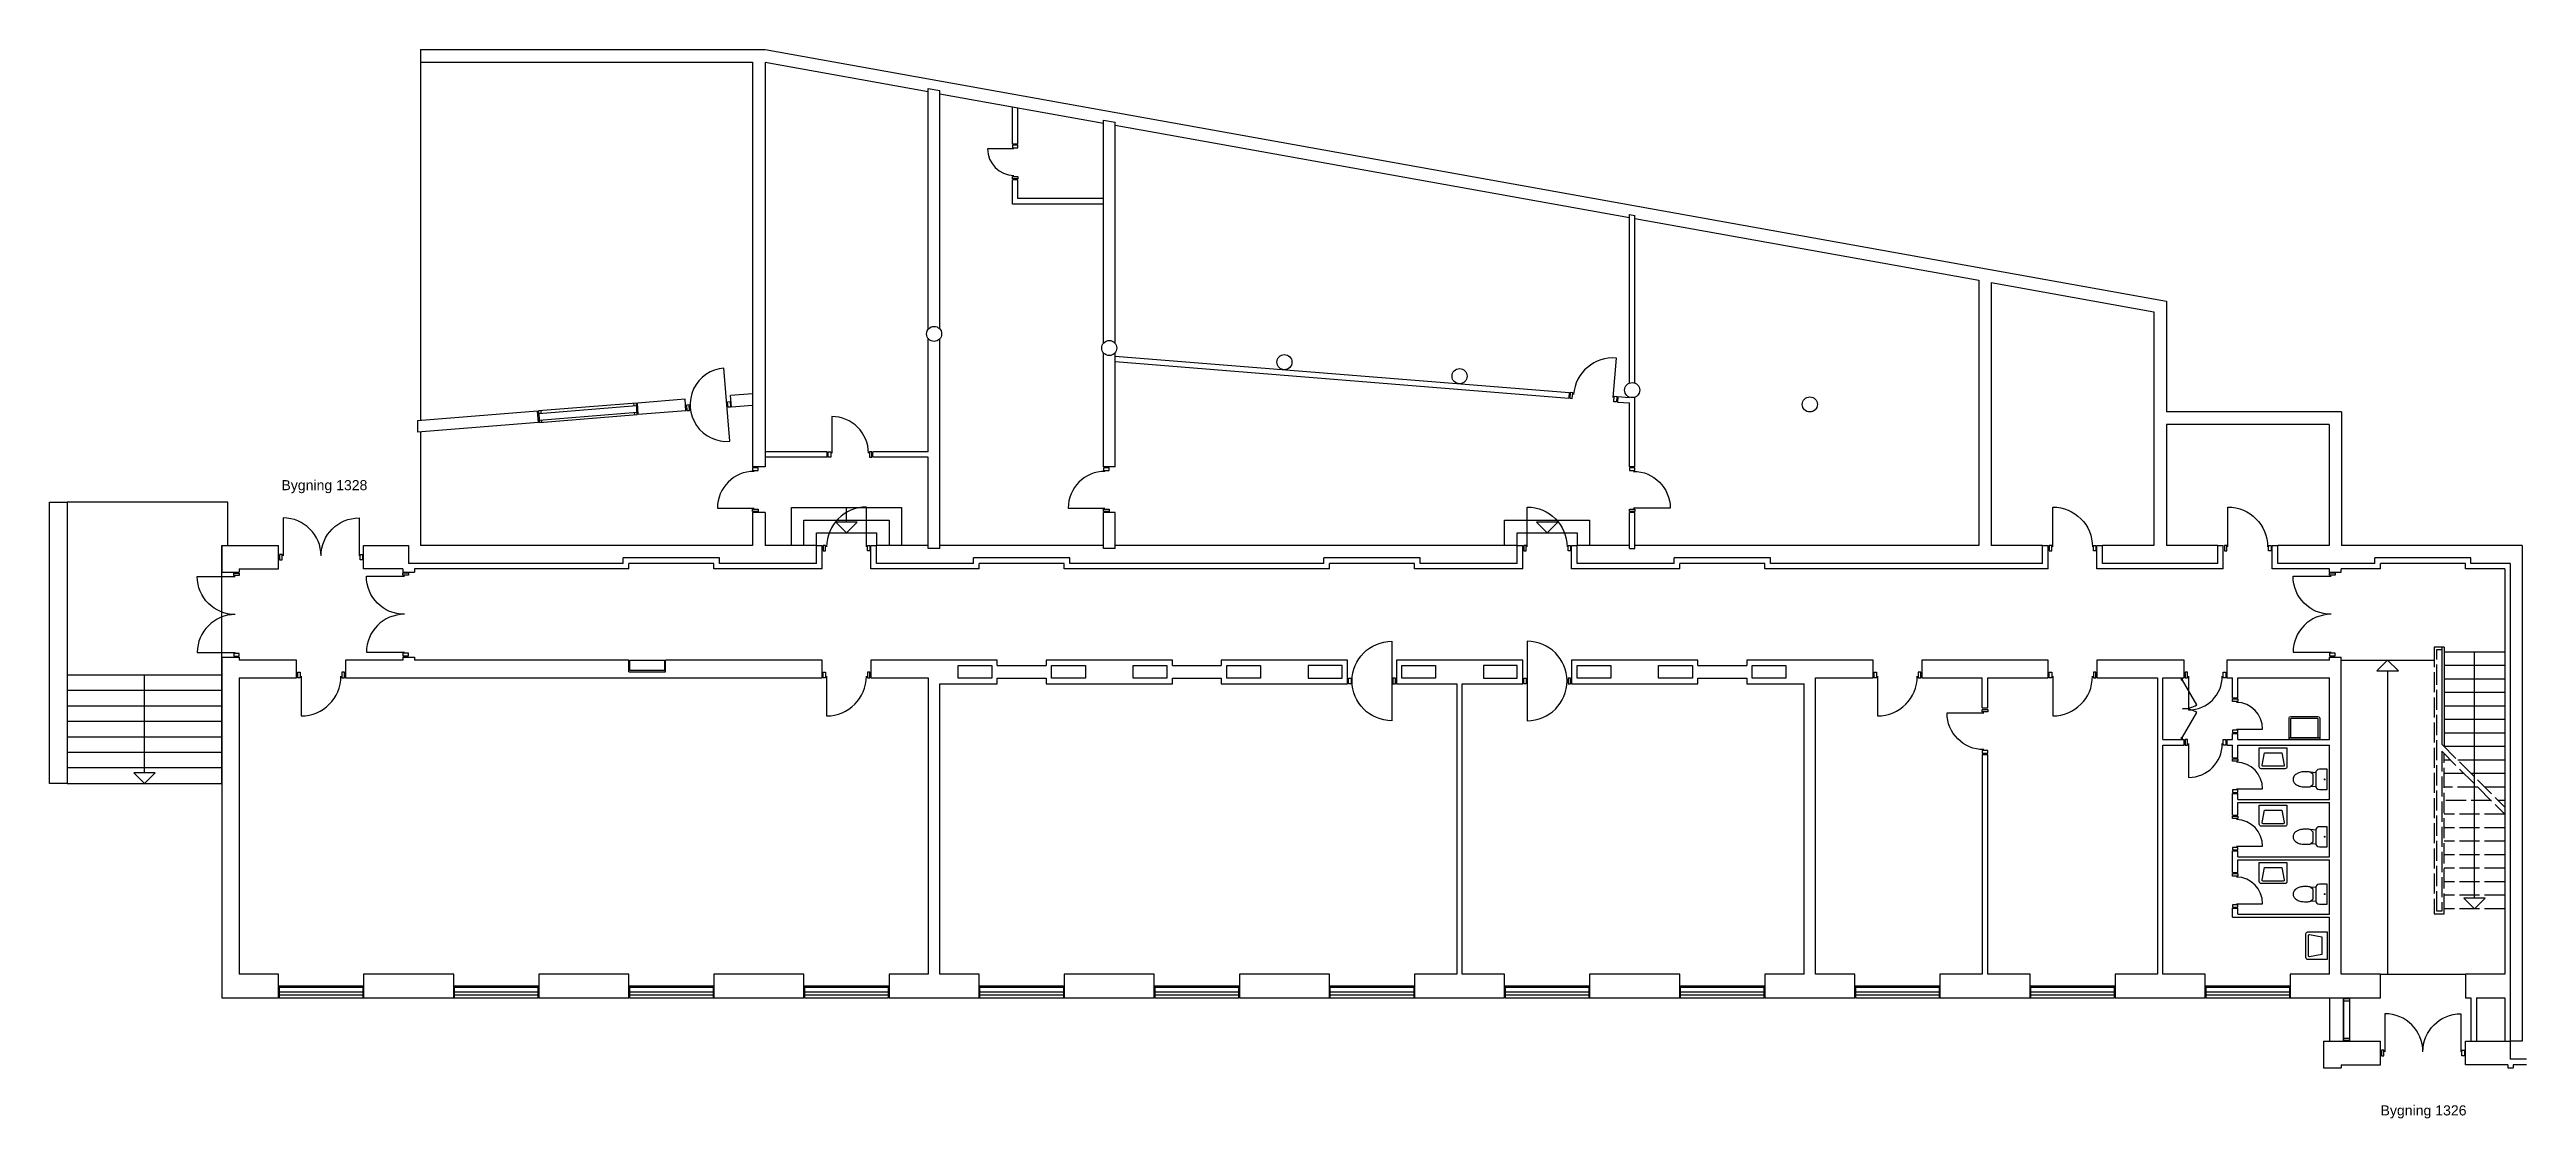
# Model space of a CAD drawing. Header units: millimetres. Extents: x -138959117 to -138909904, y 257864810 to 257886047.
import ezdxf

# ---------------------------------------------------------------- set-up
doc = ezdxf.new("R2010")
doc.units = ezdxf.units.MM
doc.header["$LTSCALE"] = 100
doc.linetypes.add('HIDDEN', pattern=[5, 4, -1])
for name, color, linetype in [('A10--T', 1, 'Continuous'), ('A12----', 1, 'Continuous'), ('A21----', 7, 'Continuous'), ('a22--l-', 1, 'Continuous'), ('A22--U-', 3, 'Continuous'), ('A24----', 1, 'Continuous'), ('A312---', 2, 'Continuous'), ('A314---', 1, 'Continuous'), ('A314-S-', 8, 'Continuous'), ('A321---', 1, 'Continuous'), ('A322---', 1, 'Continuous'), ('A59----', 2, 'Continuous'), ('A89--Y-', 12, 'Continuous')]:
    doc.layers.add(name, color=color, linetype=linetype)
doc.styles.add('ARIAL', font='arial.ttf')

msp = doc.modelspace()

# ---------------------------------------------------------------- texts
at = {"layer": 'A10--T', "char_height": 200, "attachment_point": 1, "style": 'ARIAL'}
for s, insert in [('\\pxt9;Bygning 1328', (-138954510.4892541, 257877492.0814317)), ('Bygning 1326', (-138912804.0026942, 257865070.7084951))]:
    msp.add_mtext_dynamic_manual_height_columns(s, width=2016.190558969975, gutter_width=12.5, heights=[0], dxfattribs=dict(at, insert=insert))

# ---------------------------------------------------------------- blocks, each defined once
blk = doc.blocks.new('V169')
for p, q in [((-10, 110), (-1680, 110)), ((-10, 50), (-1680, 50))]:
    blk.add_line(p, q)
blk.add_lwpolyline([(-9.999999999992724, 7.276e-12), (-10, 230), (-1680, 230), (-1680, -7.276e-12)], close=True)
blk = doc.blocks.new('D169D')
for points in [[(20, 110), (70, 110), (70, 0), (20, 0)], [(1670, 0), (1670, 110), (1620, 110), (1620, 0)]]:
    blk.add_lwpolyline(points, close=True)
for points in [[(844.9999999999982, 30, -0.4142135623730951), (89.99999999999454, -725.0000000000036), (89.99999999999454, 30)], [(844.9999999999964, 30, 0.4142135623730951), (1600, -725.0000000000036), (1600, 30)]]:
    blk.add_lwpolyline(points, format="xyb")
blk = doc.blocks.new('D97V')
for points in [[(20, 0), (20, 110), (70, 110), (70, 0)], [(950, 0), (950, 110), (900, 110), (900, 0)]]:
    blk.add_lwpolyline(points, close=True)
blk.add_lwpolyline([(90, 30), (90, -760, 0.4142135623730951), (880, 30, 0.4142135623730951)], format="xyb")
blk = doc.blocks.new('PIL')
for p, q in [((0, 0), (-212.1320343559637, -212.1320343559637)), ((0, 7.276e-12), (212.1320343559637, -212.1320343559564)), ((-212.1320343559637, -212.1320343559637), (212.1320343559746, -212.1320343559637))]:
    blk.add_line(p, q)
blk = doc.blocks.new('D85V')
for points in [[(70, 110.0424046834014), (20, 110.0424046834014), (20, 0.0424046834014007), (70, 0.0424046834014007)], [(830, 0.0424046834014007), (780, 0.0424046834014007), (780, 110.0424046834014), (830, 110.0424046834014)]]:
    blk.add_lwpolyline(points, close=True)
blk.add_lwpolyline([(90, 30.0424046834014), (90, -639.9575953165986, 0.4142135623730951), (760, 30.0424046834014)], format="xyb")
blk = doc.blocks.new('D71V')
for p, q in [((70, 110.0424046834014), (20, 110.0424046834014)), ((20, 110.0424046834014), (20, 0.0424046834014007)), ((20, 0.0424046834014007), (70, 0.0424046834014007)), ((70, 0.0424046834014007), (70, 110.0424046834014)), ((90, 28.39798818088457), (90, -491.6020118191154)), ((639.9999999999927, 0.0424046834014007), (639.9999999999927, 110.0424046834014)), ((639.9999999999927, 110.0424046834014), (689.9999999999927, 110.0424046834014)), ((689.9999999999927, 0.0424046834014007), (639.9999999999927, 0.0424046834014007)), ((689.9999999999927, 110.0424046834014), (689.9999999999927, 0.0424046834014007))]:
    blk.add_line(p, q)
blk.add_arc((91.4526085618927, 37.01359868510917), 528.617606347337, 269.8425545354011, 359.0661302777675)
blk = doc.blocks.new('TOI')
blk.add_lwpolyline([(-200, -200, 0.4142135623730951), (-125, -275), (125, -275, 0.4142135623730951), (200, -200), (200, -50), (-200, -50)], format="xyb", close=True)
blk.add_lwpolyline([(-132.2446960051893, -274.6492758400746), (-141.9837119652075, -375.0000000091859, 0.0557223020200318), (-149.9999999974971, -446.7073538793193), (-150, -500, 0.067325895239371), (-137.8636622487393, -589.7227315415512, 0.0797058162322264), (-106.0660171779746, -659.4284078790515, 0.1071248465941432), (-53.87955436162883, -710.0635837497539, 0.1401255773500056), (0, -725.4658166501031, 0.1401255773500056), (53.87955436162883, -710.0635837497539, 0.107124846594143), (106.0660171779746, -659.4284078790515, 0.0797058162323701), (137.8636622487684, -589.7227315414348, 0.0673258952392976), (150, -500), (150, -446.7073538793193, 0.0557223020191417), (141.9837119679651, -375.00000001031), (132.2446959978188, -274.6492758227178)], format="xyb")
blk.add_lwpolyline([(141.9837119581352, -375), (94.29769421648234, -325), (-94.29769421202946, -325), (-141.9837119589502, -375)])
at = {"const_width": 19.75}
blk.add_lwpolyline([(-10.125, -96.95899457277847, 1), (10.125, -96.95899457277847, 1)], format="xyb", close=True, dxfattribs=at)
blk = doc.blocks.new('HV')
for points in [[(-235, -470, -0.4142135623730951), (-275, -430), (-275, -50), (275, -50), (275, -430, -0.4142135623730951), (235, -470)], [(-200.9562515292782, -420, -0.4689210488120354), (-220.6218916289799, -396.3582147963461), (-175, -150), (175, -150), (220.6218916289799, -396.3582147963461, -0.4689210488120356), (200.9562515292782, -420)]]:
    blk.add_lwpolyline(points, format="xyb", close=True)
blk = doc.blocks.new('RENGVASK')
blk.add_line((-305, -35), (305, -35))
blk.add_lwpolyline([(300, 0, -0.4142135623730951), (305, -5), (305, -425, -0.4142135623730951), (270, -460), (-270, -460, -0.4142135623730951), (-305, -425), (-305, -5, -0.4142135623730951), (-300, 0)], format="xyb", close=True)
blk.add_lwpolyline([(260, -35, -0.4142135623730951), (270, -45), (270, -415, -0.4142135623730951), (260, -425), (-260, -425, -0.4142135623730951), (-270, -415), (-270, -45, -0.4142135623730951), (-260, -35)], format="xyb")
blk = doc.blocks.new('D97H')
for points in [[(-950, 110), (-900, 110), (-900, 0), (-950, 0)], [(-20, 0), (-20, 110), (-70, 110), (-70, 0)]]:
    blk.add_lwpolyline(points, close=True)
blk.add_lwpolyline([(-90, 30), (-90, -760, -0.4142135623730951), (-880, 30)], format="xyb")
blk = doc.blocks.new('D91V')
for points in [[(20, 0), (20, 110), (70, 110), (70, 0)], [(890, 0), (890, 110), (840, 110), (840, 0)]]:
    blk.add_lwpolyline(points, close=True)
blk.add_lwpolyline([(820, 29.99999999999818, -0.4142135623730951), (90, -700.0000000000018), (90, 29.99999999999818)], format="xyb")
blk = doc.blocks.new('D91H')
for points in [[(-839.9999999999927, 110.0424046833978), (-889.9999999999927, 110.0424046833978), (-889.9999999999927, 0.0424046833977627), (-839.9999999999927, 0.0424046833977627)], [(-19.99999999999272, 0.0424046833977627), (-69.99999999999272, 0.0424046833977627), (-69.99999999999272, 110.0424046833978), (-19.99999999999272, 110.0424046833978)]]:
    blk.add_lwpolyline(points, close=True)
blk.add_lwpolyline([(-819.9999999999927, 30.04240468339776, 0.4142135623730951), (-89.99999999999272, -699.9575953166022), (-89.99999999999272, 30.04240468339776)], format="xyb")
blk = doc.blocks.new('V169A3')
for p, q in [((1690, 204.9999999999927), (0, 204.9999999999927)), ((1690, 54.99999999998909), (0, 54.99999999998909))]:
    blk.add_line(p, q)
blk = doc.blocks.new('D97HV')
blk.add_lwpolyline([(-90, 845.0000000000146), (-90, -734.9999999999854, -1), (-90, 845.0000000000146, -0.4142135623730951)], format="xyb")
for points in [[(-950.0000000000073, 1.45519e-11), (-950.0000000000073, 110.0000000000146), (-900.0000000000073, 110.0000000000146), (-900.0000000000073, 1.45519e-11)], [(-20.00000000000728, 1.45519e-11), (-20.00000000000728, 110.0000000000146), (-70.00000000000728, 110.0000000000146), (-70.00000000000728, 1.45519e-11)]]:
    blk.add_lwpolyline(points, close=True)
blk = doc.blocks.new('D97VH')
blk.add_lwpolyline([(90.00000000000182, 845.0000000000036), (90.00000000000182, -734.9999999999964, 1), (90.00000000000182, 845.0000000000036, 0.4142135623730951)], format="xyb")
for points in [[(20.00000000000182, 3.638e-12), (20.00000000000182, 110.0000000000036), (70.00000000000182, 110.0000000000036), (70.00000000000182, 3.638e-12)], [(950.0000000000018, 3.638e-12), (950.0000000000018, 110.0000000000036), (900.0000000000018, 110.0000000000036), (900.0000000000018, 3.638e-12)]]:
    blk.add_lwpolyline(points, close=True)

# ---------------------------------------------------------------- linework, layer by layer
at = {"layer": 'A12----'}
for p, q in [((-138951747.2756885, 257886046.7721266), (-138944897.2756885, 257886046.7721266)), ((-138951747.2756885, 257886046.7721266), (-138951747.2756885, 257878677.5154097)), ((-138951747.2756885, 257885796.7721267), (-138945147.2756885, 257885796.7721267)), ((-138945147.2756885, 257885796.7721267), (-138945147.2756885, 257877756.7721266)), ((-138944897.2756885, 257886046.7721266), (-138917057.2756885, 257881046.7721267)), ((-138944897.2756885, 257885792.7722085), (-138941657.2756885, 257885210.8756568)), ((-138944897.2756885, 257885792.7722085), (-138944897.2756885, 257877756.7721267)), ((-138941427.2756884, 257885169.5681855), (-138938177.2756885, 257884585.8756568)), ((-138937947.2756885, 257884544.5681856), (-138927727.2756885, 257882709.0796798)), ((-138927617.2756885, 257882689.3239327), (-138920787.2756885, 257881462.6716338)), ((-138920787.2756885, 257881462.6716338), (-138920787.2756885, 257876196.7721266)), ((-138920537.2756885, 257881417.7722085), (-138917307.2756885, 257880837.6716338)), ((-138920537.2756885, 257881417.7722085), (-138920537.2756885, 257876196.7721266)), ((-138917307.2756885, 257880837.6716338), (-138917307.2756885, 257876196.7721266)), ((-138917057.2756885, 257881046.7721267), (-138917057.2756885, 257878846.7721266)), ((-138913577.2756885, 257878846.7721266), (-138917057.2756885, 257878846.7721266)), ((-138913577.2756885, 257878846.7721266), (-138913577.2756885, 257876196.7721267)), ((-138951747.2756885, 257878446.7721266), (-138951747.2756885, 257876196.7721266)), ((-138917057.2756885, 257878596.7721266), (-138917057.2756885, 257876196.7721267)), ((-138913827.2756885, 257878596.7721266), (-138917057.2756885, 257878596.7721266)), ((-138913827.2756885, 257878596.7721266), (-138913827.2756885, 257876196.7721266)), ((-138944897.2756885, 257877756.7721267), (-138945147.2756885, 257877756.7721266)), ((-138945147.2756885, 257876846.7721266), (-138945147.2756885, 257876196.7721266)), ((-138944897.2756885, 257876846.7721266), (-138945147.2756885, 257876846.7721266)), ((-138944897.2756885, 257876846.7721266), (-138944897.2756884, 257876196.7721266)), ((-138945147.2756885, 257876196.7721266), (-138951747.2756885, 257876196.7721266)), ((-138943877.2756885, 257876196.7721267), (-138944897.2756884, 257876196.7721266)), ((-138941657.2756885, 257876196.7721266), (-138942687.2756885, 257876196.7721267)), ((-138938177.2756885, 257876196.7721266), (-138941427.2756885, 257876196.7721266)), ((-138929957.2756885, 257876196.7721266), (-138937947.2756885, 257876196.7721266)), ((-138927727.2756885, 257876196.7721266), (-138928767.2756885, 257876196.7721266)), ((-138920787.2756885, 257876196.7721266), (-138927617.2756885, 257876196.7721266)), ((-138919517.2756885, 257876196.7721266), (-138920537.2756885, 257876196.7721266)), ((-138917307.2756885, 257876196.7721266), (-138918327.2756885, 257876196.7721266)), ((-138916037.2756885, 257876196.7721266), (-138917057.2756885, 257876196.7721267)), ((-138913827.2756885, 257876196.7721266), (-138914847.2756885, 257876196.7721267)), ((-138909987.2756885, 257876196.7721266), (-138913577.2756885, 257876196.7721267)), ((-138909987.2756885, 257876196.7721266), (-138909987.2756885, 257866346.7721266)), ((-138909987.2756885, 257866346.7721266), (-138910227.2756885, 257866346.7721266))]:
    msp.add_line(p, q, dxfattribs=at)
for centre in [(-138941542.2756885, 257880396.7721266), (-138938062.2756885, 257880116.7721266), (-138934582.2756885, 257879836.7721266), (-138931102.2756885, 257879556.7721266), (-138927672.2756885, 257879280.7951151), (-138924142.2756885, 257878996.7721266)]:
    msp.add_circle(centre, 150, dxfattribs=at)
at = {"layer": 'A21----'}
for p, q in [((-138927727.2756885, 257879420.3479725), (-138927727.2756885, 257882770.0396602)), ((-138927727.2756885, 257882770.0396602), (-138927617.2756885, 257882750.283913)), ((-138927617.2756885, 257879420.3479725), (-138927617.2756885, 257882750.283913)), ((-138951807.2756885, 257878672.6878235), (-138951807.2756885, 257878441.9445404)), ((-138951765.7218239, 257878676.0312379), (-138951765.7218239, 257878676.0312379)), ((-138927727.2756885, 257877756.7721267), (-138927727.2756885, 257879024.8649193)), ((-138927617.2756885, 257877756.7721266), (-138927617.2756885, 257879141.2422577)), ((-138927617.2756885, 257877756.7721266), (-138927727.2756885, 257877756.7721267)), ((-138927617.2756885, 257876846.7721266), (-138927727.2756885, 257876846.7721266)), ((-138927727.2756885, 257876136.7721266), (-138927727.2756885, 257876846.7721266)), ((-138927617.2756885, 257876136.7721266), (-138927617.2756885, 257876846.7721266)), ((-138955697.2756885, 257876196.7721267), (-138954567.2756885, 257876196.7721266)), ((-138955697.2756885, 257876196.7721267), (-138955697.2756885, 257875666.7721267)), ((-138955347.2756885, 257875726.7721266), (-138954567.2756885, 257875726.7721266)), ((-138955347.2756885, 257875726.7721266), (-138955347.2756885, 257875666.7721266)), ((-138954567.2756885, 257875726.7721266), (-138954567.2756885, 257876196.7721266)), ((-138952877.2756885, 257875726.7721267), (-138952877.2756885, 257876196.7721266)), ((-138952877.2756885, 257876196.7721266), (-138951987.2756885, 257876196.7721266)), ((-138952097.2756885, 257875726.7721266), (-138952877.2756885, 257875726.7721267)), ((-138952097.2756885, 257875726.7721266), (-138952097.2756885, 257875666.7721267)), ((-138951987.2756885, 257876196.7721266), (-138951987.2756885, 257875836.7721266)), ((-138947717.2756885, 257875836.7721266), (-138951987.2756885, 257875836.7721266)), ((-138951867.2756885, 257875726.7721266), (-138951867.2756885, 257875666.7721267)), ((-138947607.2756885, 257875726.7721266), (-138951867.2756885, 257875726.7721266)), ((-138947717.2756885, 257875836.7721266), (-138947717.2756885, 257875946.7721266)), ((-138945807.2756885, 257875946.7721266), (-138947717.2756885, 257875946.7721266)), ((-138945917.2756885, 257875836.7721266), (-138947607.2756885, 257875836.7721266)), ((-138947607.2756885, 257875726.7721266), (-138947607.2756885, 257875836.7721266)), ((-138945917.2756885, 257875726.7721266), (-138945917.2756885, 257875836.7721266)), ((-138943767.2756885, 257875726.7721267), (-138945917.2756885, 257875726.7721266)), ((-138945807.2756885, 257875836.7721266), (-138945807.2756885, 257875946.7721266)), ((-138943877.2756885, 257875836.7721266), (-138945807.2756885, 257875836.7721266)), ((-138943877.2756885, 257876196.7721267), (-138943767.2756885, 257876196.7721266)), ((-138943877.2756885, 257875836.7721266), (-138943877.2756885, 257876196.7721267)), ((-138943767.2756885, 257875726.7721267), (-138943767.2756885, 257876196.7721266)), ((-138942797.2756885, 257876196.7721267), (-138942687.2756885, 257876196.7721267)), ((-138942797.2756885, 257875726.7721266), (-138942797.2756885, 257876196.7721267)), ((-138940647.2756885, 257875726.7721266), (-138942797.2756885, 257875726.7721266)), ((-138942687.2756885, 257875836.7721266), (-138942687.2756885, 257876196.7721267)), ((-138940757.2756885, 257875836.7721266), (-138942687.2756885, 257875836.7721266)), ((-138941427.2756885, 257876136.7721266), (-138941657.2756885, 257876136.7721266)), ((-138940757.2756885, 257875836.7721266), (-138940757.2756885, 257875946.7721266)), ((-138938847.2756885, 257875946.7721266), (-138940757.2756885, 257875946.7721266)), ((-138938957.2756885, 257875836.7721266), (-138940647.2756885, 257875836.7721266)), ((-138940647.2756885, 257875726.7721266), (-138940647.2756885, 257875836.7721266)), ((-138938957.2756885, 257875726.7721267), (-138938957.2756885, 257875836.7721266)), ((-138933687.2756885, 257875726.7721266), (-138938957.2756885, 257875726.7721267)), ((-138938847.2756885, 257875836.7721266), (-138938847.2756885, 257875946.7721266)), ((-138933797.2756885, 257875836.7721266), (-138938847.2756885, 257875836.7721266)), ((-138937947.2756885, 257876136.7721266), (-138938177.2756885, 257876136.7721266)), ((-138933797.2756885, 257875836.7721266), (-138933797.2756885, 257875946.7721266)), ((-138931887.2756885, 257875946.7721266), (-138933797.2756885, 257875946.7721266)), ((-138931997.2756885, 257875836.7721266), (-138933687.2756885, 257875836.7721267)), ((-138933687.2756885, 257875726.7721266), (-138933687.2756885, 257875836.7721267)), ((-138931997.2756885, 257875726.7721266), (-138931997.2756885, 257875836.7721266)), ((-138929847.2756885, 257875726.7721266), (-138931997.2756885, 257875726.7721266)), ((-138931887.2756885, 257875836.7721266), (-138931887.2756885, 257875946.7721266)), ((-138929957.2756885, 257875836.7721267), (-138931887.2756885, 257875836.7721266)), ((-138929957.2756885, 257875836.7721267), (-138929957.2756885, 257876196.7721266)), ((-138929957.2756885, 257876196.7721266), (-138929847.2756885, 257876196.7721267)), ((-138929847.2756885, 257875726.7721266), (-138929847.2756885, 257876196.7721267)), ((-138928877.2756885, 257875726.7721266), (-138928877.2756885, 257876196.7721266)), ((-138928877.2756885, 257876196.7721266), (-138928767.2756885, 257876196.7721266)), ((-138926727.2756885, 257875726.7721266), (-138928877.2756885, 257875726.7721266)), ((-138928767.2756885, 257875836.7721266), (-138928767.2756885, 257876196.7721266)), ((-138926837.2756885, 257875836.7721266), (-138928767.2756885, 257875836.7721266)), ((-138927727.2756885, 257876136.7721266), (-138927617.2756885, 257876136.7721266)), ((-138926837.2756885, 257875836.7721266), (-138926837.2756885, 257875946.7721266)), ((-138924927.2756885, 257875946.7721266), (-138926837.2756885, 257875946.7721266)), ((-138926727.2756885, 257875726.7721266), (-138926727.2756885, 257875836.7721266)), ((-138925037.2756885, 257875836.7721266), (-138926727.2756885, 257875836.7721266)), ((-138925037.2756885, 257875726.7721266), (-138925037.2756885, 257875836.7721266)), ((-138919407.2756885, 257875726.7721266), (-138925037.2756885, 257875726.7721266)), ((-138924927.2756885, 257875836.7721267), (-138924927.2756885, 257875946.7721266)), ((-138919517.2756885, 257875836.7721266), (-138924927.2756885, 257875836.7721267)), ((-138919517.2756885, 257876196.7721266), (-138919407.2756885, 257876196.7721266)), ((-138919517.2756885, 257875836.7721266), (-138919517.2756885, 257876196.7721266)), ((-138919407.2756885, 257875726.7721266), (-138919407.2756885, 257876196.7721266)), ((-138918437.2756885, 257876196.7721266), (-138918327.2756885, 257876196.7721266)), ((-138918437.2756885, 257875726.7721266), (-138918437.2756885, 257876196.7721266)), ((-138915927.2756885, 257875726.7721266), (-138918437.2756885, 257875726.7721266)), ((-138918327.2756885, 257875836.7721266), (-138918327.2756885, 257876196.7721266)), ((-138916037.2756885, 257875836.7721266), (-138918327.2756885, 257875836.7721266)), ((-138916037.2756885, 257875836.7721266), (-138916037.2756885, 257876196.7721266)), ((-138916037.2756885, 257876196.7721266), (-138915927.2756885, 257876196.7721266)), ((-138915927.2756885, 257875726.7721266), (-138915927.2756885, 257876196.7721266)), ((-138914957.2756885, 257875726.7721267), (-138914957.2756885, 257876196.7721266)), ((-138914957.2756885, 257876196.7721266), (-138914847.2756885, 257876196.7721267)), ((-138913817.2756885, 257875726.7721266), (-138914957.2756885, 257875726.7721267)), ((-138914847.2756885, 257875836.7721266), (-138914847.2756885, 257876196.7721267)), ((-138912917.2756885, 257875836.7721266), (-138914847.2756885, 257875836.7721266)), ((-138913817.2756885, 257875666.7721266), (-138913817.2756885, 257875726.7721266)), ((-138913587.2756885, 257875666.7721266), (-138913587.2756885, 257875726.7721266)), ((-138912807.2756885, 257875726.7721266), (-138913587.2756885, 257875726.7721266)), ((-138911007.2756885, 257875946.7721266), (-138912917.2756885, 257875946.7721266)), ((-138912917.2756885, 257875836.7721266), (-138912917.2756885, 257875946.7721266)), ((-138912807.2756885, 257875726.7721266), (-138912807.2756885, 257875836.7721266)), ((-138911117.2756885, 257875836.7721267), (-138912807.2756885, 257875836.7721266)), ((-138911117.2756885, 257875726.7721266), (-138911117.2756885, 257875836.7721267)), ((-138910337.2756885, 257875726.7721266), (-138911117.2756885, 257875726.7721266)), ((-138911007.2756885, 257875836.7721266), (-138911007.2756885, 257875946.7721266)), ((-138910227.2756885, 257875836.7721266), (-138911007.2756885, 257875836.7721266)), ((-138910337.2756885, 257875726.7721266), (-138910337.2756885, 257867676.7721266)), ((-138910227.2756885, 257875836.7721266), (-138910227.2756884, 257866346.7721266)), ((-138955697.2756885, 257875666.7721267), (-138955347.2756885, 257875666.7721266)), ((-138952097.2756885, 257875666.7721267), (-138951867.2756885, 257875666.7721267)), ((-138913817.2756885, 257875666.7721266), (-138913587.2756885, 257875666.7721266)), ((-138955697.2756885, 257873976.7721266), (-138955697.2756885, 257867206.7721266)), ((-138955697.2756885, 257873976.7721266), (-138955347.2756885, 257873976.7721266)), ((-138955347.2756885, 257873976.7721266), (-138955347.2756885, 257873916.7721266)), ((-138955347.2756885, 257873566.7721266), (-138955347.2756885, 257867676.7721266)), ((-138954567.2756885, 257867676.7721266), (-138955347.2756885, 257867676.7721266)), ((-138954567.2756885, 257867206.7721266), (-138954567.2756885, 257867676.7721266)), ((-138952877.2756885, 257867676.7721266), (-138952877.2756885, 257867206.7721267)), ((-138951087.2756885, 257867676.7721266), (-138952877.2756885, 257867676.7721266)), ((-138951087.2756885, 257867206.7721266), (-138951087.2756885, 257867676.7721266)), ((-138949397.2756885, 257867676.7721266), (-138949397.2756885, 257867206.7721266)), ((-138947607.2756885, 257867676.7721266), (-138949397.2756885, 257867676.7721266)), ((-138947607.2756885, 257867206.7721266), (-138947607.2756885, 257867676.7721266)), ((-138945917.2756885, 257867676.7721266), (-138945917.2756885, 257867206.7721266)), ((-138944127.2756885, 257867676.7721266), (-138945917.2756885, 257867676.7721266)), ((-138944127.2756885, 257867206.7721266), (-138944127.2756885, 257867676.7721266)), ((-138942437.2756885, 257867676.7721266), (-138942437.2756885, 257867206.7721266)), ((-138941657.2756885, 257867676.7721266), (-138942437.2756885, 257867676.7721266)), ((-138940647.2756885, 257867676.7721266), (-138941427.2756885, 257867676.7721266)), ((-138940647.2756885, 257867206.7721266), (-138940647.2756885, 257867676.7721266)), ((-138931997.2756885, 257867676.7721266), (-138931997.2756885, 257867206.7721266)), ((-138931157.2756885, 257867676.7721266), (-138931997.2756885, 257867676.7721266)), ((-138930207.2756885, 257867676.7721266), (-138931047.2756885, 257867676.7721266)), ((-138930207.2756884, 257867206.7721266), (-138930207.2756885, 257867676.7721266)), ((-138928517.2756885, 257867676.7721266), (-138928517.2756885, 257867206.7721266)), ((-138926727.2756885, 257867676.7721266), (-138928517.2756885, 257867676.7721266)), ((-138926727.2756885, 257867206.7721266), (-138926727.2756885, 257867676.7721266)), ((-138925037.2756885, 257867676.7721266), (-138925037.2756885, 257867206.7721266)), ((-138924257.2756885, 257867676.7721266), (-138925037.2756885, 257867676.7721266)), ((-138923247.2756885, 257867676.7721266), (-138924027.2756885, 257867676.7721266)), ((-138923247.2756885, 257867206.7721266), (-138923247.2756885, 257867676.7721266)), ((-138921557.2756885, 257867676.7721266), (-138921557.2756885, 257867206.7721266)), ((-138920717.2756885, 257867676.7721266), (-138921557.2756885, 257867676.7721266)), ((-138919767.2756885, 257867676.7721266), (-138920607.2756885, 257867676.7721266)), ((-138919767.2756885, 257867206.7721266), (-138919767.2756885, 257867676.7721266)), ((-138918077.2756885, 257867676.7721266), (-138918077.2756885, 257867206.7721266)), ((-138917237.2756885, 257867676.7721266), (-138918077.2756885, 257867676.7721266)), ((-138916287.2756885, 257867676.7721266), (-138917127.2756885, 257867676.7721266)), ((-138916287.2756885, 257867206.7721266), (-138916287.2756885, 257867676.7721266)), ((-138913817.2756885, 257867676.7721266), (-138914597.2756885, 257867676.7721266)), ((-138914597.2756885, 257867676.7721266), (-138914597.2756885, 257867206.7721266)), ((-138912807.2756885, 257867676.7721266), (-138913587.2756885, 257867676.7721266)), ((-138912807.2756885, 257867206.7721266), (-138912807.2756885, 257867676.7721266)), ((-138910337.2756885, 257867676.7721266), (-138911117.2756885, 257867676.7721266)), ((-138911117.2756885, 257867676.7721266), (-138911117.2756885, 257867206.7721267)), ((-138955697.2756885, 257867206.7721266), (-138954567.2756885, 257867206.7721266)), ((-138954567.2756885, 257867206.7721266), (-138954567.2756885, 257867206.7721266)), ((-138952877.2756885, 257867206.7721267), (-138951087.2756885, 257867206.7721266)), ((-138951087.2756885, 257867206.7721266), (-138951087.2756885, 257867206.7721266)), ((-138949397.2756885, 257867206.7721266), (-138947607.2756885, 257867206.7721266)), ((-138947607.2756885, 257867206.7721266), (-138947607.2756885, 257867206.7721266)), ((-138945917.2756885, 257867206.7721266), (-138944127.2756885, 257867206.7721266)), ((-138944127.2756885, 257867206.7721266), (-138944127.2756885, 257867206.7721266)), ((-138942437.2756885, 257867206.7721266), (-138940647.2756885, 257867206.7721266)), ((-138940647.2756885, 257867206.7721266), (-138940647.2756885, 257867206.7721266)), ((-138931997.2756885, 257867206.7721266), (-138930207.2756884, 257867206.7721266)), ((-138930207.2756884, 257867206.7721266), (-138930207.2756884, 257867206.7721266)), ((-138928517.2756885, 257867206.7721266), (-138926727.2756885, 257867206.7721266)), ((-138926727.2756885, 257867206.7721266), (-138926727.2756885, 257867206.7721266)), ((-138925037.2756885, 257867206.7721266), (-138923247.2756885, 257867206.7721266)), ((-138923247.2756885, 257867206.7721266), (-138923247.2756885, 257867206.7721266)), ((-138921557.2756885, 257867206.7721266), (-138919767.2756885, 257867206.7721266)), ((-138919767.2756885, 257867206.7721266), (-138919767.2756885, 257867206.7721266)), ((-138918077.2756885, 257867206.7721266), (-138916287.2756885, 257867206.7721266)), ((-138916287.2756885, 257867206.7721266), (-138916287.2756885, 257867206.7721266)), ((-138914597.2756885, 257867206.7721266), (-138912807.2756885, 257867206.7721266)), ((-138912807.2756885, 257867206.7721266), (-138912807.2756885, 257867206.7721266)), ((-138911117.2756885, 257867206.7721267), (-138911007.2756885, 257867206.7721266)), ((-138911007.2756885, 257867206.7721266), (-138911007.2756884, 257866346.7721266)), ((-138910897.2756885, 257867206.7721266), (-138910337.2756885, 257867206.7721266)), ((-138910897.2756885, 257867206.7721266), (-138910897.2756885, 257866346.7721266)), ((-138910337.2756885, 257867206.7721266), (-138910337.2756885, 257866346.7721266)), ((-138913937.2756885, 257866346.7721266), (-138913937.2756885, 257865816.7721266)), ((-138913937.2756886, 257866346.7721267), (-138912807.2756885, 257866346.7721266)), ((-138913587.2756885, 257865876.7721266), (-138913587.2756885, 257865816.7721266)), ((-138913587.2756885, 257865876.7721266), (-138912807.2756885, 257865876.7721266)), ((-138912807.2756885, 257865876.7721266), (-138912807.2756885, 257866346.7721266)), ((-138911117.2756885, 257865876.7721266), (-138911117.2756885, 257866346.7721266)), ((-138911117.2756885, 257866346.7721266), (-138910227.2756885, 257866346.7721266)), ((-138910277.2756885, 257865876.7721266), (-138911117.2756885, 257865876.7721266)), ((-138910277.2756885, 257865876.7721266), (-138910277.2756885, 257865816.7721266)), ((-138910227.2756885, 257866346.7721266), (-138910227.2756885, 257865986.7721266)), ((-138909904.4472361, 257865986.7721267), (-138910227.2756886, 257865986.7721266)), ((-138910167.2756885, 257865876.7721266), (-138910167.2756885, 257865816.7721266)), ((-138909904.4472361, 257865876.7721266), (-138910167.2756885, 257865876.7721266)), ((-138913937.2756885, 257865816.7721266), (-138913587.2756885, 257865816.7721266)), ((-138910277.2756885, 257865816.7721266), (-138910167.2756885, 257865816.7721266))]:
    msp.add_line(p, q, dxfattribs=at)
at = {"layer": 'A21----', "color": 15}
for p, q in [((-138913817.2756885, 257867206.7721268), (-138913817.2756885, 257866346.7721267)), ((-138913537.2756923, 257867206.7721353), (-138913537.2756923, 257866346.7721352))]:
    msp.add_line(p, q, dxfattribs=at)
at = {"layer": 'A21----'}
for points in [[(-138937167.2756885, 257867206.7721266), (-138937167.2756885, 257867206.7721266), (-138937167.2756885, 257867676.7721266), (-138938957.2756885, 257867676.7721266), (-138938957.2756885, 257867206.7721266)], [(-138933687.2756885, 257867206.7721266), (-138933687.2756885, 257867206.7721266), (-138933687.2756885, 257867676.7721266), (-138935477.2756885, 257867676.7721266), (-138935477.2756885, 257867206.7721266)]]:
    msp.add_lwpolyline(points, close=True, dxfattribs=at)
at = {"layer": 'a22--l-'}
for p, q in [((-138916759.2756885, 257873516.7721266), (-138916759.2756885, 257873566.7721266)), ((-138916759.2756885, 257873516.7721266), (-138916737.2756885, 257873516.7721266)), ((-138916737.2756885, 257873516.7721266), (-138916737.2756885, 257873566.7721266)), ((-138916759.2756885, 257872386.7721266), (-138916737.2756885, 257872386.7721266)), ((-138916759.2756885, 257872336.7721266), (-138916759.2756885, 257872386.7721266)), ((-138916737.2756885, 257872336.7721267), (-138916737.2756885, 257872386.7721266))]:
    msp.add_line(p, q, dxfattribs=at)
at = {"layer": 'A22--U-'}
for p, q in [((-138941657.2756885, 257880493.0789281), (-138941657.2756885, 257885271.8356372)), ((-138941657.2756885, 257885271.8356372), (-138941427.2756885, 257885230.5281659)), ((-138941427.2756885, 257880493.0789281), (-138941427.2756885, 257885230.5281659)), ((-138939987.2756885, 257884165.8756568), (-138939987.2756885, 257884910.9474959)), ((-138939877.2756885, 257884165.8756568), (-138939877.2756885, 257884891.1917487)), ((-138938177.2756885, 257880213.0789281), (-138938177.2756885, 257884646.8356372)), ((-138938177.2756885, 257884646.8356372), (-138937947.2756885, 257884605.5281659)), ((-138937947.2756885, 257880213.0789281), (-138937947.2756885, 257884605.5281659)), ((-138939877.2756885, 257884165.8756568), (-138939987.2756885, 257884165.8756568)), ((-138939877.2756885, 257883455.8756568), (-138939987.2756885, 257883455.8756568)), ((-138939987.2756885, 257882975.8756568), (-138939987.2756885, 257883455.8756568)), ((-138939877.2756885, 257883085.8756568), (-138939877.2756885, 257883455.8756568)), ((-138938177.2756885, 257882975.8756568), (-138939987.2756885, 257882975.8756568)), ((-138938177.2756885, 257883085.8756568), (-138939877.2756885, 257883085.8756568)), ((-138941657.2756885, 257878056.7721266), (-138941657.2756885, 257880300.4653252)), ((-138941427.2756885, 257876136.7721266), (-138941427.2756885, 257880300.4653252)), ((-138938177.2756885, 257877756.7721266), (-138938177.2756885, 257880020.4653252)), ((-138937947.2756885, 257877756.7721266), (-138937947.2756885, 257880020.4653252)), ((-138937947.2756885, 257879957.519253), (-138928924.5559046, 257879231.5532935)), ((-138937947.2756885, 257879847.1637698), (-138928933.3779694, 257879121.9076315)), ((-138945147.2756885, 257879208.5498924), (-138945584.3688965, 257879173.3814734)), ((-138945565.9227612, 257878944.1223622), (-138945584.3688965, 257879173.3814734)), ((-138928924.5559046, 257879231.5532935), (-138928933.3779694, 257879121.9076315)), ((-138949421.9670631, 257878864.6092072), (-138951807.2756885, 257878672.6878235)), ((-138949403.5209277, 257878635.3500959), (-138949421.9670631, 257878864.6092072)), ((-138946491.4375541, 257879100.3989378), (-138947438.3773614, 257879024.2083785)), ((-138947419.931226, 257878794.9492673), (-138947438.3773614, 257879024.2083785)), ((-138946472.9914187, 257878871.1398265), (-138947419.931226, 257878794.9492673)), ((-138946472.9914187, 257878871.1398265), (-138946491.4375541, 257879100.3989378)), ((-138945147.2756885, 257878977.8066094), (-138945565.9227612, 257878944.1223622)), ((-138927957.6805224, 257879153.7587225), (-138927966.5025871, 257879044.1130606)), ((-138927966.5025871, 257879044.1130606), (-138927727.2756885, 257879024.8649193)), ((-138927957.6805224, 257879153.7587225), (-138927727.2756885, 257879135.2204025)), ((-138927727.2756885, 257879135.2204025), (-138927727.2756885, 257879141.2422578)), ((-138949403.5209277, 257878635.3500959), (-138951807.2756885, 257878441.9445404)), ((-138943667.2756885, 257878056.7721266), (-138944897.2756885, 257878056.7721266)), ((-138943667.2756885, 257877946.7721266), (-138944897.2756885, 257877946.7721266)), ((-138943667.2756885, 257877946.7721266), (-138943667.2756885, 257878056.7721266)), ((-138942757.2756885, 257877946.7721266), (-138942757.2756885, 257878056.7721266)), ((-138941657.2756885, 257878056.7721266), (-138942757.2756885, 257878056.7721266)), ((-138941657.2756885, 257877946.7721266), (-138942757.2756885, 257877946.7721266)), ((-138941657.2756885, 257876136.7721266), (-138941657.2756885, 257877946.7721266)), ((-138937947.2756885, 257877756.7721266), (-138938177.2756885, 257877756.7721266)), ((-138937947.2756885, 257876846.7721266), (-138938177.2756885, 257876846.7721266)), ((-138938177.2756885, 257876136.7721266), (-138938177.2756885, 257876846.7721266)), ((-138937947.2756885, 257876136.7721266), (-138937947.2756885, 257876846.7721266)), ((-138954207.2756885, 257873916.7721267), (-138955347.2756885, 257873916.7721266)), ((-138954207.2756885, 257873566.7721266), (-138954207.2756885, 257873916.7721267)), ((-138952097.2756885, 257873916.7721267), (-138953237.2756885, 257873916.7721266)), ((-138953237.2756885, 257873916.7721266), (-138953237.2756885, 257873566.7721266)), ((-138952097.2756885, 257873976.7721266), (-138951867.2756885, 257873976.7721266)), ((-138952097.2756885, 257873976.7721266), (-138952097.2756885, 257873916.7721267)), ((-138951867.2756885, 257873976.7721266), (-138951867.2756885, 257873916.7721267)), ((-138947607.2756885, 257873916.7721267), (-138951867.2756885, 257873916.7721267)), ((-138947607.2756885, 257873686.7721266), (-138947607.2756885, 257873916.7721267)), ((-138943767.2756885, 257873916.7721266), (-138946877.2756885, 257873916.7721266)), ((-138946877.2756885, 257873686.7721266), (-138946877.2756885, 257873916.7721266)), ((-138943767.2756885, 257873566.7721266), (-138943767.2756885, 257873916.7721266)), ((-138942797.2756885, 257873916.7721267), (-138942797.2756885, 257873566.7721266)), ((-138940287.2756885, 257873916.7721266), (-138942797.2756885, 257873916.7721267)), ((-138940287.2756885, 257873806.7721266), (-138940287.2756885, 257873916.7721266)), ((-138940287.2756885, 257873806.7721266), (-138939317.2756885, 257873806.7721266)), ((-138936807.2756885, 257873916.7721266), (-138939317.2756885, 257873916.7721266)), ((-138939317.2756885, 257873916.7721266), (-138939317.2756885, 257873806.7721266)), ((-138936807.2756885, 257873806.7721266), (-138936807.2756885, 257873916.7721266)), ((-138936807.2756885, 257873806.7721266), (-138935837.2756885, 257873806.7721266)), ((-138933327.2756885, 257873916.7721267), (-138935837.2756885, 257873916.7721266)), ((-138935837.2756885, 257873916.7721266), (-138935837.2756885, 257873806.7721266)), ((-138933327.2756885, 257873446.7721266), (-138933327.2756885, 257873916.7721267)), ((-138932357.2756885, 257873916.7721266), (-138932357.2756885, 257873446.7721266)), ((-138929847.2756885, 257873916.7721267), (-138932357.2756885, 257873916.7721266)), ((-138929847.2756885, 257873446.7721266), (-138929847.2756885, 257873916.7721267)), ((-138928877.2756885, 257873916.7721266), (-138928877.2756885, 257873446.7721266)), ((-138926367.2756885, 257873916.7721266), (-138928877.2756885, 257873916.7721266)), ((-138926367.2756885, 257873806.7721266), (-138926367.2756885, 257873916.7721266)), ((-138926367.2756885, 257873806.7721266), (-138925397.2756885, 257873806.7721266)), ((-138925397.2756885, 257873916.7721266), (-138925397.2756885, 257873806.7721266)), ((-138922887.2756885, 257873916.7721266), (-138925397.2756885, 257873916.7721266)), ((-138922887.2756885, 257873566.7721266), (-138922887.2756885, 257873916.7721266)), ((-138921917.2756885, 257873916.7721266), (-138921917.2756885, 257873566.7721266)), ((-138919407.2756885, 257873916.7721266), (-138921917.2756885, 257873916.7721266)), ((-138919407.2756885, 257873566.7721266), (-138919407.2756885, 257873916.7721266)), ((-138918437.2756885, 257873916.7721266), (-138918437.2756885, 257873566.7721266)), ((-138916707.2756885, 257873916.7721266), (-138918437.2756885, 257873916.7721266)), ((-138916707.2756885, 257873566.7721266), (-138916707.2756885, 257873916.7721266)), ((-138913817.2756885, 257873916.7721266), (-138915857.2756885, 257873916.7721266)), ((-138915857.2756885, 257873916.7721266), (-138915857.2756885, 257873566.7721266)), ((-138913817.2756885, 257873976.7721266), (-138913587.2756885, 257873976.7721266)), ((-138913817.2756885, 257873916.7721266), (-138913817.2756885, 257873976.7721266)), ((-138913587.2756885, 257867676.7721266), (-138913587.2756885, 257873976.7721266)), ((-138955347.2756885, 257873566.7721266), (-138954207.2756885, 257873566.7721266)), ((-138953237.2756885, 257873566.7721266), (-138943767.2756885, 257873566.7721266)), ((-138947607.2756885, 257873686.7721266), (-138946877.2756885, 257873686.7721266)), ((-138942797.2756885, 257873566.7721266), (-138941657.2756885, 257873566.7721266)), ((-138941657.2756885, 257873566.7721266), (-138941657.2756885, 257867676.7721266)), ((-138941427.2756885, 257873446.7721267), (-138940287.2756885, 257873446.7721266)), ((-138941427.2756885, 257867676.7721266), (-138941427.2756885, 257873446.7721267)), ((-138940287.2756885, 257873446.7721266), (-138940287.2756885, 257873556.7721267)), ((-138940287.2756885, 257873556.7721267), (-138939317.2756885, 257873556.7721266)), ((-138939317.2756885, 257873556.7721266), (-138939317.2756885, 257873446.7721267)), ((-138939317.2756885, 257873446.7721267), (-138936807.2756885, 257873446.7721266)), ((-138936807.2756885, 257873446.7721266), (-138936807.2756885, 257873556.7721266)), ((-138936807.2756885, 257873556.7721266), (-138935837.2756885, 257873556.7721266)), ((-138935837.2756885, 257873556.7721266), (-138935837.2756885, 257873446.7721266)), ((-138935837.2756885, 257873446.7721266), (-138933327.2756885, 257873446.7721266)), ((-138932357.2756885, 257873446.7721266), (-138931157.2756885, 257873446.7721266)), ((-138931157.2756885, 257873446.7721266), (-138931157.2756885, 257867676.7721266)), ((-138931047.2756885, 257873446.7721266), (-138929847.2756885, 257873446.7721266)), ((-138931047.2756885, 257867676.7721266), (-138931047.2756885, 257873446.7721266)), ((-138928877.2756885, 257873446.7721266), (-138926367.2756885, 257873446.7721266)), ((-138926367.2756885, 257873556.7721266), (-138925397.2756885, 257873556.7721266)), ((-138926367.2756885, 257873446.7721266), (-138926367.2756885, 257873556.7721266)), ((-138925397.2756885, 257873556.7721266), (-138925397.2756885, 257873446.7721266)), ((-138925397.2756885, 257873446.7721266), (-138924257.2756885, 257873446.7721266)), ((-138924257.2756885, 257867676.7721266), (-138924257.2756885, 257873446.7721266)), ((-138924027.2756885, 257867676.7721266), (-138924027.2756885, 257873566.7721266)), ((-138924027.2756885, 257873566.7721266), (-138922887.2756885, 257873566.7721266)), ((-138921917.2756885, 257873566.7721266), (-138920717.2756885, 257873566.7721266)), ((-138920717.2756885, 257872966.7721267), (-138920717.2756885, 257873566.7721266)), ((-138920607.2756885, 257873566.7721266), (-138919407.2756885, 257873566.7721266)), ((-138920607.2756885, 257872966.7721266), (-138920607.2756885, 257873566.7721266)), ((-138918437.2756885, 257873566.7721266), (-138917237.2756885, 257873566.7721266)), ((-138917237.2756885, 257873566.7721266), (-138917237.2756885, 257867676.7721266)), ((-138917127.2756885, 257872336.7721266), (-138917127.2756885, 257873566.7721266)), ((-138917127.2756885, 257873566.7721266), (-138916707.2756885, 257873566.7721266)), ((-138915857.2756885, 257873566.7721266), (-138915747.2756885, 257873566.7721266)), ((-138915747.2756885, 257873166.7721266), (-138915747.2756885, 257873566.7721266)), ((-138915637.2756885, 257873166.7721266), (-138915637.2756885, 257873566.7721266)), ((-138915637.2756885, 257873566.7721266), (-138913817.2756885, 257873566.7721266)), ((-138913817.2756885, 257872336.7721267), (-138913817.2756885, 257873566.7721266)), ((-138920717.2756885, 257872966.7721267), (-138920607.2756885, 257872966.7721266)), ((-138915747.2756885, 257873166.7721266), (-138915637.2756885, 257873166.7721266)), ((-138917127.2756885, 257872336.7721266), (-138916707.2756885, 257872336.7721266)), ((-138916707.2756885, 257872226.7721267), (-138916707.2756885, 257872336.7721266)), ((-138915857.2756885, 257872336.7721266), (-138915747.2756885, 257872336.7721266)), ((-138915857.2756885, 257872336.7721266), (-138915857.2756885, 257872226.7721266)), ((-138915747.2756885, 257872456.7721266), (-138915637.2756885, 257872456.7721266)), ((-138915747.2756885, 257872336.7721266), (-138915747.2756885, 257872456.7721266)), ((-138915637.2756885, 257872336.7721266), (-138915637.2756885, 257872456.7721266)), ((-138915637.2756885, 257872336.7721266), (-138913817.2756885, 257872336.7721267)), ((-138920717.2756885, 257872040.5895579), (-138920717.2756885, 257867676.7721266)), ((-138920717.2756885, 257872040.5895579), (-138920607.2756885, 257872040.5895579)), ((-138920607.2756885, 257867676.7721266), (-138920607.2756885, 257872040.5895579)), ((-138917127.2756885, 257872226.7721266), (-138916707.2756885, 257872226.7721267)), ((-138917127.2756885, 257867676.7721266), (-138917127.2756885, 257872226.7721266)), ((-138915857.2756885, 257872226.7721266), (-138915747.2756885, 257872226.7721266)), ((-138915747.2756885, 257871976.7721266), (-138915747.2756885, 257872226.7721266)), ((-138915747.2756885, 257871976.7721266), (-138915637.2756885, 257871976.7721267)), ((-138915637.2756885, 257871976.7721267), (-138915637.2756885, 257872226.7721267)), ((-138915637.2756885, 257872226.7721267), (-138913817.2756885, 257872226.7721266)), ((-138913817.2756885, 257871146.7721266), (-138913817.2756885, 257872226.7721266)), ((-138915747.2756885, 257870836.7721266), (-138915747.2756885, 257871266.7721266)), ((-138915747.2756885, 257871266.7721266), (-138915637.2756885, 257871266.7721266)), ((-138915747.2756885, 257870836.7721266), (-138915637.2756885, 257870836.7721266)), ((-138915637.2756885, 257871146.7721266), (-138915637.2756885, 257871266.7721266)), ((-138915637.2756885, 257871146.7721266), (-138913817.2756885, 257871146.7721266)), ((-138915637.2756885, 257870836.7721266), (-138915637.2756885, 257871086.7721266)), ((-138915637.2756885, 257871086.7721266), (-138913817.2756885, 257871086.7721266)), ((-138913817.2756885, 257870006.7721266), (-138913817.2756885, 257871086.7721266)), ((-138915747.2756885, 257869696.7721266), (-138915747.2756885, 257870126.7721266)), ((-138915747.2756885, 257870126.7721266), (-138915637.2756885, 257870126.7721266)), ((-138915637.2756885, 257870006.7721266), (-138915637.2756885, 257870126.7721266)), ((-138915637.2756885, 257870006.7721266), (-138913817.2756885, 257870006.7721266)), ((-138915637.2756885, 257869696.7721267), (-138915637.2756885, 257869946.7721267)), ((-138915637.2756885, 257869946.7721267), (-138913817.2756885, 257869946.7721266)), ((-138913817.2756885, 257868866.7721266), (-138913817.2756885, 257869946.7721266)), ((-138915747.2756885, 257869696.7721266), (-138915637.2756885, 257869696.7721267)), ((-138915747.2756885, 257868986.7721266), (-138915637.2756885, 257868986.7721266)), ((-138915747.2756885, 257868806.7721266), (-138915747.2756885, 257868986.7721266)), ((-138915637.2756885, 257868866.7721266), (-138915637.2756885, 257868986.7721266)), ((-138915637.2756885, 257868866.7721266), (-138913817.2756885, 257868866.7721266)), ((-138915747.2756885, 257868806.7721266), (-138913817.2756885, 257868806.7721266)), ((-138913817.2756885, 257867676.7721266), (-138913817.2756885, 257868806.7721266))]:
    msp.add_line(p, q, dxfattribs=at)
for points in [[(-138940397.2756885, 257873806.7721266), (-138940397.2756885, 257873556.7721266), (-138941067.2756885, 257873556.7721267), (-138941067.2756885, 257873806.7721266)], [(-138939207.2756885, 257873806.7721266), (-138938537.2756885, 257873806.7721266), (-138938537.2756885, 257873556.7721266), (-138939207.2756885, 257873556.7721266)], [(-138936917.2756885, 257873806.7721266), (-138936917.2756885, 257873556.7721266), (-138937587.2756885, 257873556.7721266), (-138937587.2756885, 257873806.7721266)], [(-138935727.2756885, 257873806.7721266), (-138935057.2756885, 257873806.7721266), (-138935057.2756885, 257873556.7721266), (-138935727.2756885, 257873556.7721266)], [(-138934107.2756885, 257873806.7721266), (-138934107.2756885, 257873556.7721266), (-138933437.2756885, 257873556.7721266), (-138933437.2756885, 257873806.7721266)], [(-138932247.2756885, 257873556.7721266), (-138932247.2756885, 257873806.7721266), (-138931577.2756885, 257873806.7721266), (-138931577.2756885, 257873556.7721266)], [(-138930627.2756885, 257873806.7721266), (-138930627.2756885, 257873556.7721267), (-138929957.2756885, 257873556.7721267), (-138929957.2756885, 257873806.7721267)], [(-138928767.2756885, 257873556.7721266), (-138928767.2756885, 257873806.7721266), (-138928097.2756885, 257873806.7721266), (-138928097.2756885, 257873556.7721266)], [(-138926477.2756885, 257873806.7721266), (-138926477.2756885, 257873556.7721266), (-138927147.2756885, 257873556.7721266), (-138927147.2756885, 257873806.7721266)], [(-138925287.2756885, 257873806.7721266), (-138924617.2756885, 257873806.7721266), (-138924617.2756885, 257873556.7721266), (-138925287.2756885, 257873556.7721266)]]:
    msp.add_lwpolyline(points, close=True, dxfattribs=at)
at = {"layer": 'A24----'}
for p, q in [((-138943282.2756885, 257876658.904161), (-138943282.2756885, 257876946.7721266)), ((-138913587.2756885, 257873916.7721266), (-138911737.2756885, 257873916.7721266)), ((-138911587.2756885, 257874176.7721266), (-138911587.2756885, 257872247.8247582)), ((-138911537.2756885, 257874176.7721266), (-138911587.2756885, 257874176.7721266)), ((-138911537.2756885, 257874176.7721266), (-138911537.2756885, 257872197.8247582)), ((-138910337.2756885, 257874076.7721266), (-138911537.2756885, 257874076.7721266)), ((-138910337.2756885, 257873808.351074), (-138911537.2756885, 257873808.351074)), ((-138910937.2756885, 257869188.904161), (-138910937.2756885, 257874076.7721266)), ((-138955697.2756885, 257873616.7721266), (-138958767.2756885, 257873616.7721266)), ((-138955697.2756885, 257873309.6292695), (-138958767.2756885, 257873309.6292695)), ((-138957232.2756885, 257871678.904161), (-138957232.2756885, 257873616.7721266)), ((-138912662.2756885, 257873704.6400923), (-138912662.2756885, 257867676.7721266)), ((-138910337.2756885, 257873539.9300213), (-138911537.2756885, 257873539.9300213)), ((-138910337.2756885, 257873271.5089687), (-138911537.2756885, 257873271.5089687)), ((-138955697.2756885, 257873002.4864123), (-138958767.2756885, 257873002.4864123)), ((-138910337.2756885, 257873003.0879161), (-138911537.2756885, 257873003.0879161)), ((-138955697.2756885, 257872695.3435552), (-138958767.2756885, 257872695.3435552)), ((-138955697.2756885, 257872388.2006981), (-138958767.2756885, 257872388.2006981)), ((-138910337.2756885, 257872734.6668635), (-138911537.2756885, 257872734.6668635)), ((-138910337.2756885, 257872466.2458108), (-138911537.2756885, 257872466.2458108)), ((-138955697.2756885, 257872081.0578409), (-138958767.2756885, 257872081.0578409)), ((-138910337.2756885, 257872197.8247582), (-138911537.2756885, 257872197.8247582)), ((-138910337.2756885, 257871929.4037056), (-138911268.8546358, 257871929.4037056)), ((-138955697.2756885, 257871773.9149838), (-138958767.2756885, 257871773.9149837)), ((-138910337.2756885, 257871660.9826529), (-138911000.4335832, 257871660.982653)), ((-138910337.2756885, 257871392.5616003), (-138910732.0125306, 257871392.5616003)), ((-138910337.2756885, 257871124.1405477), (-138910463.5914779, 257871124.1405477)), ((-138912807.2756885, 257867676.7721266), (-138911117.2756885, 257867676.7721266))]:
    msp.add_line(p, q, dxfattribs=at)
at = {"layer": 'A24----', "linetype": 'HIDDEN'}
for p, q in [((-138911587.2756885, 257872247.8247582), (-138910337.2756885, 257870997.8247582)), ((-138911587.2756885, 257872106.403402), (-138910337.2756885, 257870856.403402)), ((-138911410.2759921, 257871929.4037056), (-138911537.2756885, 257871929.4037056)), ((-138911141.8549394, 257871660.9826529), (-138911537.2756885, 257871660.982653)), ((-138910873.4338868, 257871392.5616003), (-138911537.2756885, 257871392.5616003)), ((-138910605.0128342, 257871124.1405477), (-138911537.2756885, 257871124.1405477)), ((-138910337.2756885, 257870855.7194951), (-138911537.2756885, 257870855.7194951)), ((-138910337.2756885, 257870587.2984424), (-138911537.2756885, 257870587.2984424)), ((-138910337.2756885, 257870318.8773897), (-138911537.2756885, 257870318.8773898)), ((-138910337.2756885, 257870050.4563372), (-138911537.2756885, 257870050.4563372)), ((-138910337.2756885, 257869782.0352845), (-138911537.2756885, 257869782.0352845)), ((-138910337.2756885, 257869513.6142319), (-138911537.2756885, 257869513.6142319)), ((-138910337.2756885, 257869245.1931792), (-138911537.2756885, 257869245.1931792)), ((-138910337.2756885, 257868976.7721266), (-138911537.2756885, 257868976.7721266))]:
    msp.add_line(p, q, dxfattribs=at)
at = {"layer": 'A24----'}
for points in [[(-138958767.2756885, 257871466.7721266), (-138959117.2756885, 257871466.7721266), (-138959117.2756885, 257877056.7721266), (-138958767.2756885, 257877056.7721266)], [(-138955697.2756885, 257876196.7721267), (-138955577.2756885, 257876196.7721266), (-138955577.2756885, 257877056.7721267), (-138956357.2756885, 257877056.7721266), (-138958767.2756885, 257877056.7721266), (-138958767.2756885, 257871466.7721266), (-138955697.2756885, 257871466.7721266)]]:
    msp.add_lwpolyline(points, close=True, dxfattribs=at)
for points in [[(-138944377.2756885, 257876196.7721266), (-138944377.2756885, 257876946.7721266), (-138942187.2756885, 257876946.7721266), (-138942187.2756885, 257876196.7721266)], [(-138944127.2756885, 257876196.7721266), (-138944127.2756885, 257876696.7721266), (-138942437.2756885, 257876696.7721266), (-138942437.2756885, 257876196.7721266)], [(-138943877.2756885, 257876196.7721267), (-138943877.2756885, 257876446.7721266), (-138942687.2756885, 257876446.7721266), (-138942687.2756885, 257876196.7721267)], [(-138930207.2756885, 257876196.7721267), (-138930207.2756885, 257876696.7721266), (-138928517.2756885, 257876696.7721266), (-138928517.2756885, 257876196.7721267)], [(-138929957.2756885, 257876196.7721266), (-138929957.2756885, 257876446.7721266), (-138928767.2756885, 257876446.7721266), (-138928767.2756885, 257876196.7721266)]]:
    msp.add_lwpolyline(points, dxfattribs=at)
at = {"layer": 'A24----', "linetype": 'HIDDEN'}
for points in [[(-138911587.2756885, 257874176.7721266), (-138911737.2756885, 257874176.7721266), (-138911737.2756885, 257868876.7721266), (-138911537.2756885, 257868876.7721266), (-138911537.2756885, 257872056.403402)], [(-138911587.2756885, 257872106.403402), (-138911587.2756885, 257868926.7721266), (-138911687.2756885, 257868926.7721266), (-138911687.2756885, 257874126.7721267), (-138911587.2756885, 257874126.7721267)]]:
    msp.add_lwpolyline(points, dxfattribs=at)
at = {"layer": 'A314---'}
msp.add_lwpolyline([(-138913537.2756885, 257867196.7721266), (-138913417.2756885, 257867196.7721266), (-138913417.2756885, 257866356.7721266), (-138913537.2756885, 257866356.7721266)], close=True, dxfattribs=at)
at = {"layer": 'A314-S-'}
for p, q in [((-138913537.2756885, 257867146.7721266), (-138913417.2756885, 257867146.7721266)), ((-138913537.2756885, 257866406.7721266), (-138913417.2756885, 257866406.7721266)), ((-138913537.2756885, 257866406.7721266), (-138913417.2756885, 257866406.7721266))]:
    msp.add_line(p, q, dxfattribs=at)
msp.add_lwpolyline([(-138913537.2756885, 257867196.7721266), (-138913417.2756885, 257867196.7721266), (-138913417.2756885, 257866356.7721266), (-138913537.2756885, 257866356.7721266)], close=True, dxfattribs=at)
at = {"layer": 'A321---'}
for points in [[(-138945718.5903103, 257879719.3756236, 1), (-138945601.4974509, 257878264.0786566), (-138945718.5903103, 257879719.3756236)], [(-138916737.2756885, 257872951.7721266, 0.1316524975873961), (-138916454.7756885, 257873027.4677735), (-138916737.2756885, 257873516.7721266)], [(-138916737.2756885, 257872386.7721266), (-138916454.7756885, 257872876.0764798, 0.1316524975874019), (-138916737.2756885, 257872951.7721266)]]:
    msp.add_lwpolyline(points, format="xyb", dxfattribs=at)
for points in [[(-138946412.0389714, 257878986.3995296), (-138946461.8779086, 257878982.3895002), (-138946453.0558439, 257878872.7438383), (-138946403.2169066, 257878876.7538677)], [(-138945585.8583361, 257878942.5183504), (-138945635.6972733, 257878938.508321), (-138945644.519338, 257879048.1539829), (-138945594.6804008, 257879052.1640123)]]:
    msp.add_lwpolyline(points, close=True, dxfattribs=at)
at = {"layer": 'A322---'}
for p, q in [((-138949398.0214587, 257878816.3742817), (-138947454.3029069, 257878972.7654296)), ((-138949387.5953822, 257878686.7930449), (-138947443.8768304, 257878843.1841927)), ((-138949348.1825216, 257878820.3843111), (-138949352.192551, 257878870.2232484)), ((-138949333.7464156, 257878640.9641371), (-138949337.756445, 257878690.8030743)), ((-138947504.1418441, 257878968.7554001), (-138947508.1518735, 257879018.5943373)), ((-138947489.7057382, 257878789.3352261), (-138947493.7157676, 257878839.1741633))]:
    msp.add_line(p, q, dxfattribs=at)
msp.add_lwpolyline([(-138947458.3129363, 257879022.6043667), (-138949402.0314882, 257878866.2132189), (-138949383.5853528, 257878636.9541076), (-138947439.8668009, 257878793.3452555)], close=True, dxfattribs=at)
at = {"layer": 'A89--Y-'}
msp.add_lwpolyline([(-138947587.2756885, 257873916.7721266), (-138946897.2756885, 257873916.7721266), (-138946897.2756885, 257873706.7721266), (-138947587.2756885, 257873706.7721267)], close=True, dxfattribs=at)

# ---------------------------------------------------------------- block references
at = {"layer": 'A24----', "rotation": 180}
for p in [(-138943282.2756885, 257876446.7721266), (-138929362.2756885, 257876446.7721266), (-138957232.2756885, 257871466.7721266), (-138910937.2756885, 257868976.7721266)]:
    msp.add_blockref('PIL', p, dxfattribs=at)
at = {"layer": 'A24----'}
msp.add_blockref('PIL', (-138912662.2756885, 257873916.7721267), dxfattribs=at)
at = {"layer": 'A312---', "rotation": 270}
msp.add_blockref('D169D', (-138955457.2756885, 257875666.7721266), dxfattribs=at)
at = {"layer": 'A314---'}
for p in [(-138954567.2756885, 257867206.7721266), (-138951087.2756885, 257867206.7721266), (-138947607.2756885, 257867206.7721266), (-138944127.2756885, 257867206.7721266), (-138940647.2756885, 257867206.7721266), (-138937167.2756885, 257867206.7721266), (-138933687.2756885, 257867206.7721266), (-138930207.2756884, 257867206.7721266), (-138926727.2756885, 257867206.7721266), (-138923247.2756885, 257867206.7721266), (-138919767.2756885, 257867206.7721266), (-138916287.2756885, 257867206.7721266)]:
    msp.add_blockref('V169A3', p, dxfattribs=at)
at = {"layer": 'A314-S-'}
for p in [(-138952877.2756885, 257867206.7721267), (-138949397.2756885, 257867206.7721266), (-138945917.2756885, 257867206.7721266), (-138942437.2756885, 257867206.7721266), (-138938957.2756885, 257867206.7721266), (-138935477.2756885, 257867206.7721266), (-138931997.2756885, 257867206.7721266), (-138928517.2756885, 257867206.7721266), (-138925037.2756885, 257867206.7721266), (-138921557.2756885, 257867206.7721266), (-138918077.2756885, 257867206.7721266), (-138914597.2756885, 257867206.7721266)]:
    msp.add_blockref('V169', p, dxfattribs=at)
at = {"layer": 'A321---'}
for name, p, rotation in [('D71V', (-138939987.2756885, 257884165.8756568), 270), ('D97V', (-138927957.6805224, 257879153.7587225), 175.3999043332973), ('D91H', (-138943667.2756885, 257878056.7721266), 180), ('D91H', (-138945147.2756885, 257876846.7721266), 270), ('D91H', (-138938177.2756885, 257876846.7721266), 270), ('D91V', (-138927617.2756885, 257876846.7721266), 90), ('D169D', (-138952877.2756885, 257876016.7721266), 180), ('D97V', (-138942797.2756885, 257876196.7721267), 180), ('D97H', (-138929847.2756885, 257876196.7721267), 180), ('D97H', (-138919407.2756885, 257876196.7721266), 180), ('D97H', (-138915927.2756885, 257876196.7721266), 180), ('D169D', (-138952097.2756885, 257875671.1749588), 270), ('D169D', (-138913817.2756885, 257875671.1749588), 270), ('D91V', (-138920717.2756885, 257872957.39141), 270), ('D71V', (-138915637.2756885, 257872456.7721266), 90), ('D71V', (-138915637.2756885, 257871266.7721266), 90), ('D71V', (-138915637.2756885, 257870126.7721266), 90), ('D71V', (-138915637.2756885, 257868986.7721266), 90), ('D169D', (-138911117.2756885, 257866166.7721266), 180)]:
    msp.add_blockref(name, p, dxfattribs=dict(at, rotation=rotation))
for name, p in [('D97HV', (-138932357.2756885, 257873446.7721266)), ('D97VH', (-138929847.2756885, 257873446.7721266)), ('D97V', (-138954207.2756885, 257873566.7721266)), ('D97V', (-138943767.2756885, 257873566.7721266)), ('D97V', (-138922887.2756885, 257873566.7721266)), ('D97V', (-138919407.2756885, 257873566.7721266)), ('D85V', (-138916707.2756885, 257873566.7721266)), ('D85V', (-138916707.2756885, 257872226.7721267))]:
    msp.add_blockref(name, p, dxfattribs=at)
at = {"layer": 'A59----'}
for name, p, rotation in [('RENGVASK', (-138914317.2756885, 257872336.7721266), 180), ('TOI', (-138913817.2756885, 257871546.7721266), 270), ('TOI', (-138913817.2756885, 257870406.7721266), 270), ('TOI', (-138913817.2756885, 257869266.7721266), 270), ('HV', (-138913817.2756885, 257868241.7721266), 270)]:
    msp.add_blockref(name, p, dxfattribs=dict(at, rotation=rotation))
for p in [(-138914937.2756885, 257872226.7721266), (-138914937.2756885, 257871086.7721267), (-138914937.2756885, 257869946.7721266)]:
    msp.add_blockref('HV', p, dxfattribs=at)

msp.set_redraw_order([(e.dxf.handle, doc.entitydb.next_handle()) for e in msp.query("TEXT MTEXT ATTDEF DIMENSION ARC_DIMENSION")])  # texts and dimensions are drawn at this point

doc.saveas('drawing.dxf')
